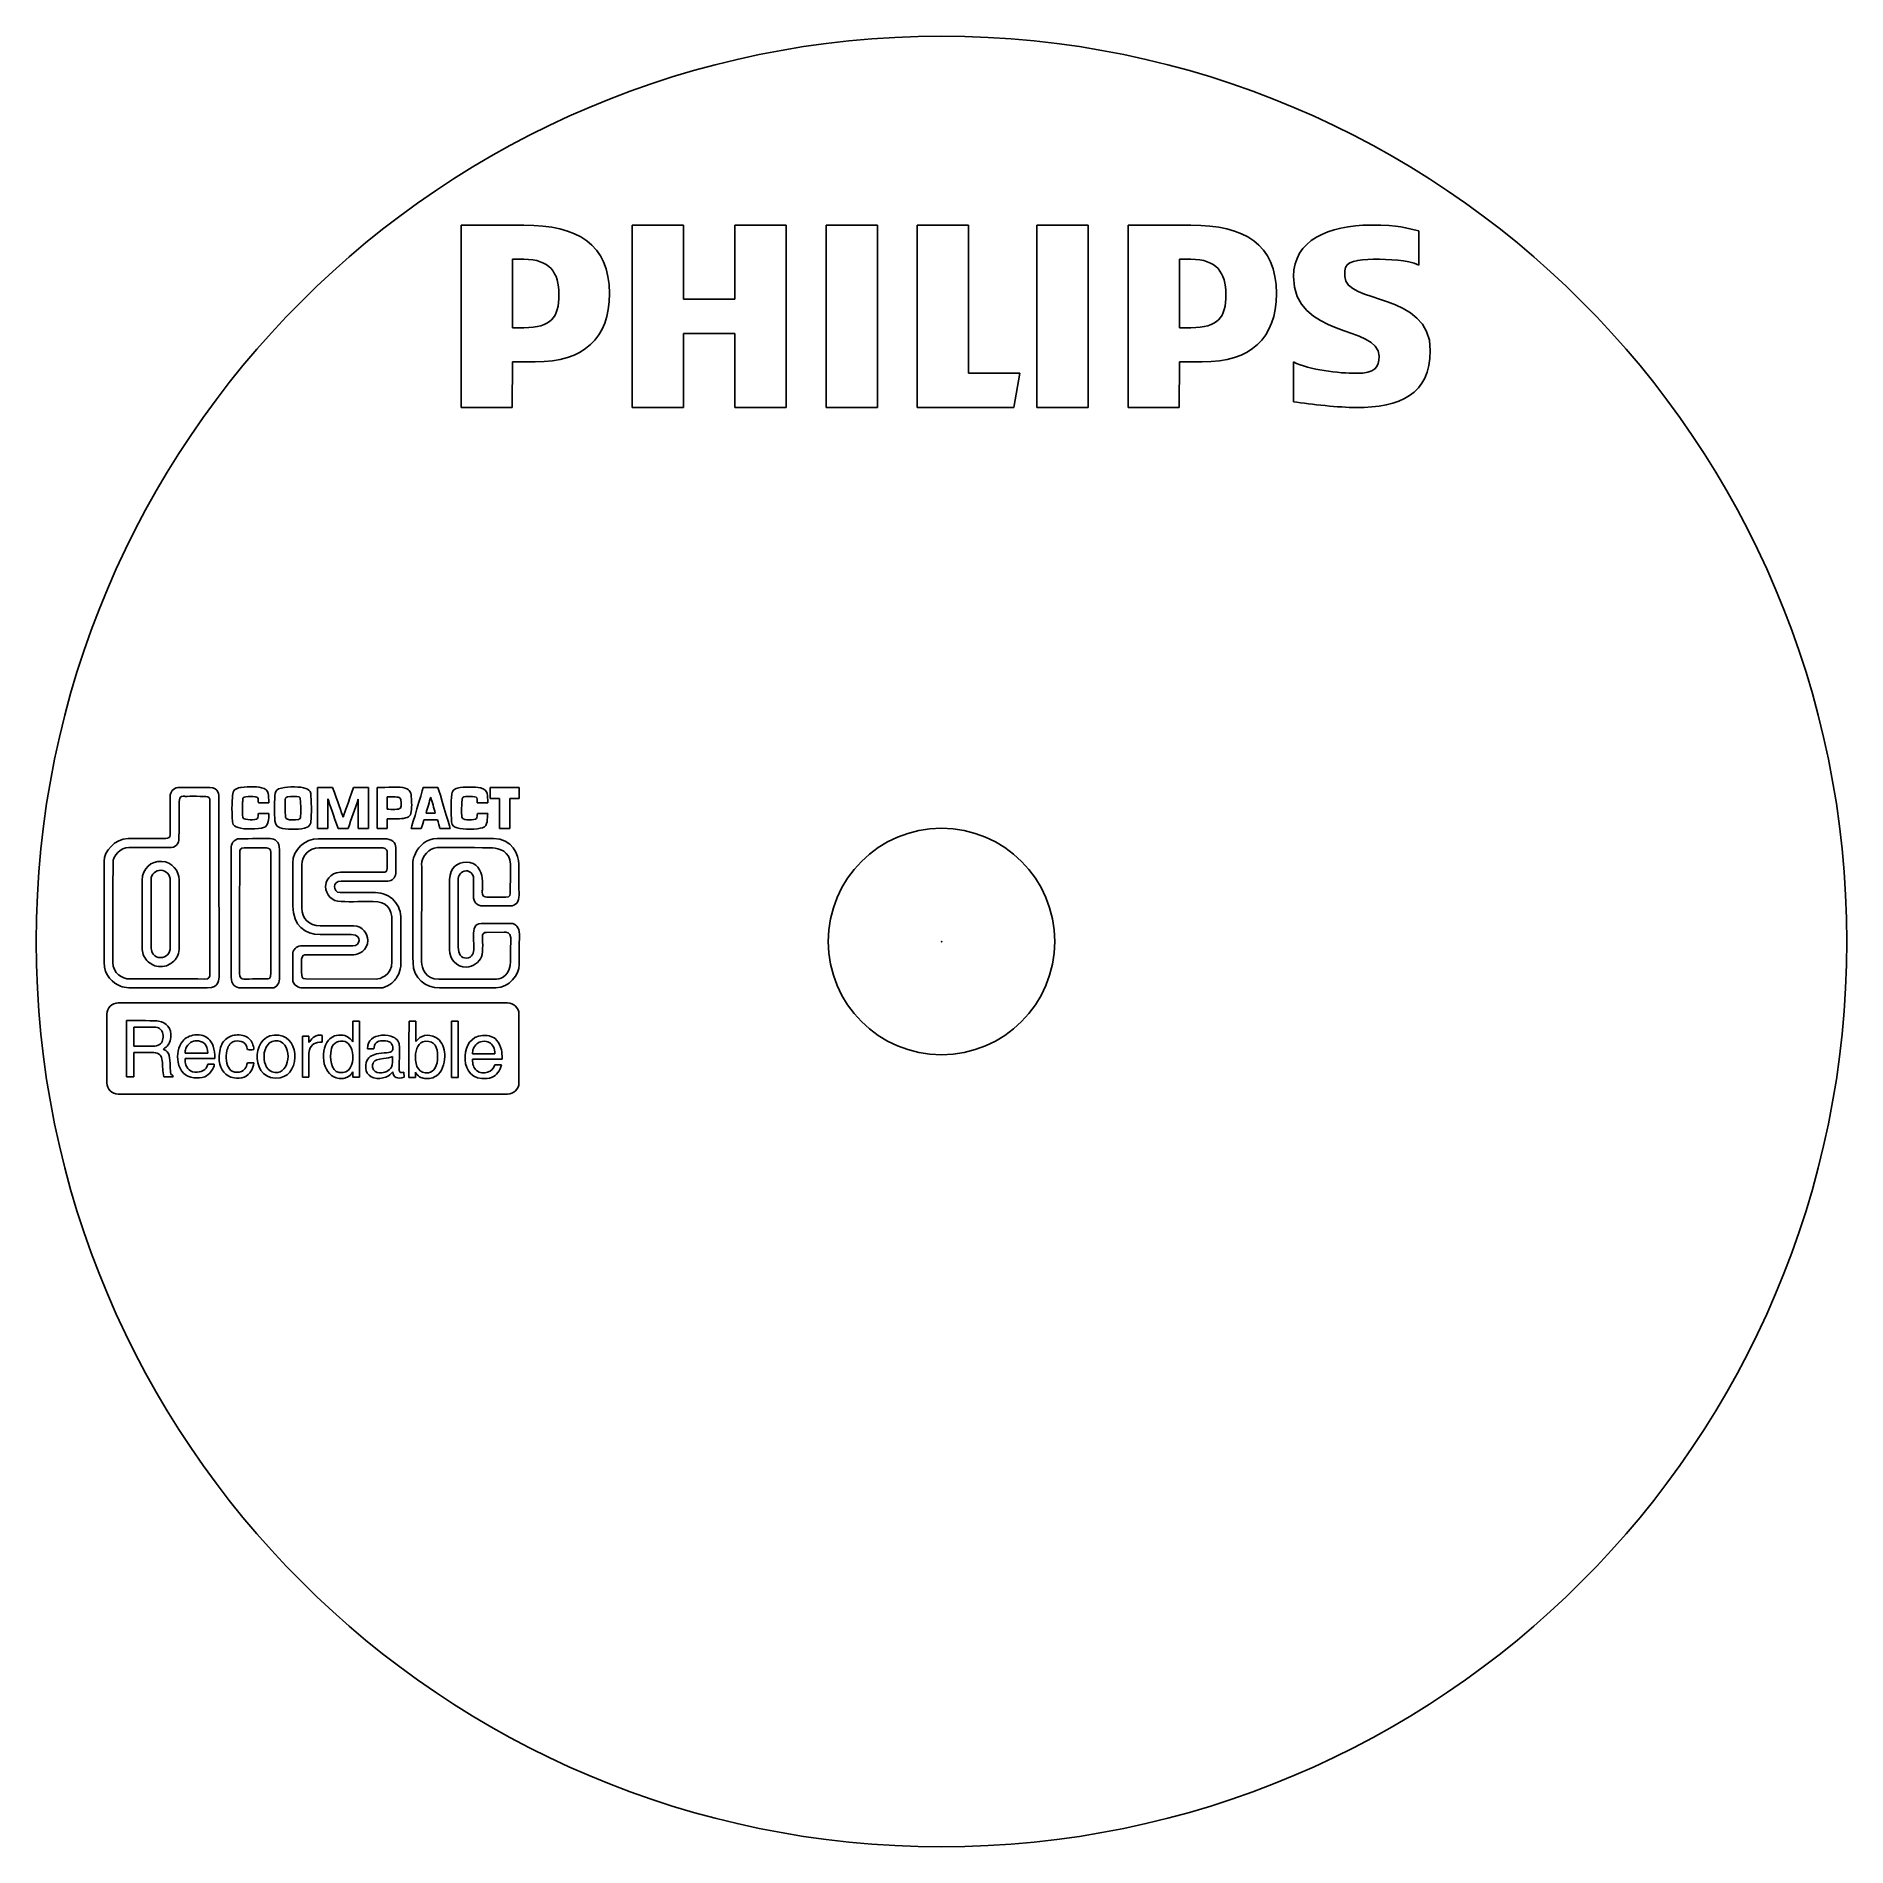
# Model space of a CAD drawing. Header units: inches. Extents: x -2.36 to 2.36, y -2.36 to 2.36.
import ezdxf

# ---------------------------------------------------------------- set-up
doc = ezdxf.new("R2010")
doc.units = ezdxf.units.IN
doc.header["$MEASUREMENT"] = 0
for name, color, linetype in [('PhillipsCD v2_Sketch1', 7, 'Continuous'), ('PhillipsCD v2_Sketch2', 7, 'Continuous'), ('PhillipsCD v2_Sketch3', 7, 'Continuous')]:
    doc.layers.add(name, color=color, linetype=linetype)

msp = doc.modelspace()

# ---------------------------------------------------------------- linework, layer by layer
at = {"layer": 'PhillipsCD v2_Sketch1'}
for radius in [2.3622, 0.2953]:
    msp.add_circle((0, 0), radius, dxfattribs=at)
msp.add_point((0, 0), dxfattribs=at)
at = {"layer": 'PhillipsCD v2_Sketch2'}
for p, q in [((-1.2533, 1.3933, 0.0472), (-1.2533, 1.8693, 0.0472)), ((-0.807, 1.3933, 0.0472), (-0.807, 1.8693, 0.0472)), ((-0.807, 1.8693, 0.0472), (-0.6732, 1.8693, 0.0472)), ((-0.6732, 1.8693, 0.0472), (-0.6732, 1.6759, 0.0472)), ((-0.5393, 1.6759, 0.0472), (-0.5393, 1.8693, 0.0472)), ((-0.5393, 1.8693, 0.0472), (-0.4054, 1.8693, 0.0472)), ((-0.4054, 1.8693, 0.0472), (-0.4054, 1.3933, 0.0472)), ((-0.3013, 1.3933, 0.0472), (-0.3013, 1.8693, 0.0472)), ((-0.3013, 1.8693, 0.0472), (-0.1674, 1.8693, 0.0472)), ((-0.1674, 1.8693, 0.0472), (-0.1674, 1.3933, 0.0472)), ((-0.0633, 1.3933, 0.0472), (-0.0633, 1.8693, 0.0472)), ((-0.0633, 1.8693, 0.0472), (0.0706, 1.8693, 0.0472)), ((0.0706, 1.8693, 0.0472), (0.0706, 1.4826, 0.0472)), ((0.2491, 1.8693, 0.0472), (0.383, 1.8693, 0.0472)), ((0.2491, 1.3933, 0.0472), (0.2491, 1.8693, 0.0472)), ((0.383, 1.8693, 0.0472), (0.383, 1.3933, 0.0472)), ((0.4871, 1.3933, 0.0472), (0.4871, 1.8693, 0.0472)), ((1.2457, 1.8544, 0.0472), (1.2457, 1.7652, 0.0472)), ((-1.1194, 1.7801, 0.0472), (-1.1194, 1.6016, 0.0472)), ((0.621, 1.7801, 0.0472), (0.621, 1.6016, 0.0472)), ((1.0524, 1.7503, 0.0472), (1.0524, 1.7354, 0.0472)), ((-0.6732, 1.6759, 0.0472), (-0.5393, 1.6759, 0.0472)), ((-1.1194, 1.6016, 0.0472), (-1.0897, 1.6016, 0.0472)), ((-0.5393, 1.5867, 0.0472), (-0.6732, 1.5867, 0.0472)), ((-0.6732, 1.5867, 0.0472), (-0.6732, 1.3933, 0.0472)), ((-0.5393, 1.3933, 0.0472), (-0.5393, 1.5867, 0.0472)), ((0.621, 1.6016, 0.0472), (0.6507, 1.6016, 0.0472)), ((-1.1194, 1.5123, 0.0472), (-1.1202, 1.3933, 0.0472)), ((-1.0599, 1.5123, 0.0472), (-1.1194, 1.5123, 0.0472)), ((0.621, 1.5123, 0.0472), (0.6202, 1.3933, 0.0472)), ((0.6805, 1.5123, 0.0472), (0.621, 1.5123, 0.0472)), ((0.9185, 1.4082, 0.0472), (0.9185, 1.5123, 0.0472)), ((0.0706, 1.4826, 0.0472), (0.2045, 1.4826, 0.0472)), ((0.2045, 1.4826, 0.0472), (0.1885, 1.3933, 0.0472)), ((-1.1202, 1.3933, 0.0472), (-1.2533, 1.3933, 0.0472)), ((-0.6732, 1.3933, 0.0472), (-0.807, 1.3933, 0.0472)), ((-0.4054, 1.3933, 0.0472), (-0.5393, 1.3933, 0.0472)), ((-0.1674, 1.3933, 0.0472), (-0.3013, 1.3933, 0.0472)), ((0.1885, 1.3933, 0.0472), (-0.0633, 1.3933, 0.0472)), ((0.383, 1.3933, 0.0472), (0.2491, 1.3933, 0.0472)), ((0.6202, 1.3933, 0.0472), (0.4871, 1.3933, 0.0472))]:
    msp.add_line(p, q, dxfattribs=at)
for radius in [2.3622, 0.2953]:
    msp.add_circle((0, 0, 0.0472), radius, dxfattribs=at)
for points in [[(-1.2533, 1.8693, 0.0472), (-1.2532, 1.8687, 0.0472), (-1.1438, 1.8693, 0.0472), (-1.0897, 1.8693, 0.0472)], [(-1.0897, 1.8693, 0.0472), (-0.9497, 1.8693, 0.0472), (-0.8665, 1.8197, 0.0472), (-0.8665, 1.6908, 0.0472)], [(0.4871, 1.8693, 0.0472), (0.4872, 1.8687, 0.0472), (0.5966, 1.8693, 0.0472), (0.6507, 1.8693, 0.0472)], [(0.6507, 1.8693, 0.0472), (0.7906, 1.8693, 0.0472), (0.8738, 1.8197, 0.0472), (0.8738, 1.6908, 0.0472)], [(0.9185, 1.7354, 0.0472), (0.9185, 1.8292, 0.0472), (1.0102, 1.8693, 0.0472), (1.1202, 1.8693, 0.0472)], [(1.1202, 1.8693, 0.0472), (1.1982, 1.8693, 0.0472), (1.2103, 1.8621, 0.0472), (1.2457, 1.8544, 0.0472)], [(-1.0897, 1.7801, 0.0472), (-1.0966, 1.7801, 0.0472), (-1.1115, 1.7805, 0.0472), (-1.1194, 1.7801, 0.0472)], [(-0.9982, 1.688, 0.0472), (-0.9982, 1.7457, 0.0472), (-1.0225, 1.7801, 0.0472), (-1.0897, 1.7801, 0.0472)], [(0.6507, 1.7801, 0.0472), (0.6437, 1.7801, 0.0472), (0.6289, 1.7805, 0.0472), (0.621, 1.7801, 0.0472)], [(0.7422, 1.688, 0.0472), (0.7422, 1.7457, 0.0472), (0.7179, 1.7801, 0.0472), (0.6507, 1.7801, 0.0472)], [(1.1267, 1.7801, 0.0472), (1.0876, 1.7801, 0.0472), (1.0524, 1.7753, 0.0472), (1.0524, 1.7503, 0.0472)], [(1.2457, 1.7652, 0.0472), (1.214, 1.7786, 0.0472), (1.1697, 1.7801, 0.0472), (1.1267, 1.7801, 0.0472)], [(1.1416, 1.5272, 0.0472), (1.1416, 1.6092, 0.0472), (0.9185, 1.5739, 0.0472), (0.9185, 1.7354, 0.0472)], [(1.0524, 1.7354, 0.0472), (1.0524, 1.6624, 0.0472), (1.2755, 1.6959, 0.0472), (1.2755, 1.5421, 0.0472)], [(-1.0897, 1.6016, 0.0472), (-1.0188, 1.6016, 0.0472), (-0.9982, 1.6283, 0.0472), (-0.9982, 1.688, 0.0472)], [(-0.8665, 1.6908, 0.0472), (-0.8665, 1.5735, 0.0472), (-0.933, 1.5123, 0.0472), (-1.0599, 1.5123, 0.0472)], [(0.6507, 1.6016, 0.0472), (0.7216, 1.6016, 0.0472), (0.7422, 1.6283, 0.0472), (0.7422, 1.688, 0.0472)], [(0.8738, 1.6908, 0.0472), (0.8738, 1.5735, 0.0472), (0.8073, 1.5123, 0.0472), (0.6805, 1.5123, 0.0472)], [(0.9185, 1.5123, 0.0472), (0.9595, 1.4912, 0.0472), (1.0373, 1.4826, 0.0472), (1.0821, 1.4826, 0.0472)], [(1.2755, 1.5421, 0.0472), (1.2755, 1.4267, 0.0472), (1.1959, 1.3933, 0.0472), (1.0821, 1.3933, 0.0472)], [(1.0821, 1.4826, 0.0472), (1.1325, 1.4826, 0.0472), (1.1416, 1.4983, 0.0472), (1.1416, 1.5272, 0.0472)], [(1.0821, 1.3933, 0.0472), (1.0373, 1.3933, 0.0472), (0.9651, 1.4016, 0.0472), (0.9185, 1.4082, 0.0472)]]:
    msp.add_open_spline(points, degree=3, dxfattribs=at)
msp.add_point((0, 0, 0.0472), dxfattribs=at)
at = {"layer": 'PhillipsCD v2_Sketch3'}
for p, q in [((-1.5888, 0.4018, 0.0472), (-1.6286, 0.4018, 0.0472)), ((-1.4952, 0.2951, 0.0472), (-1.4951, 0.4018, 0.0472)), ((-1.1017, 0.4018, 0.0472), (-1.1779, 0.4018, 0.0472)), ((-1.1779, 0.4018, 0.0472), (-1.1779, 0.3729, 0.0472)), ((-1.1017, 0.3731, 0.0472), (-1.1017, 0.4018, 0.0472)), ((-1.7554, 0.3342, 0.0472), (-1.7824, 0.3342, 0.0472)), ((-1.5217, 0.3715, 0.0472), (-1.5217, 0.2951, 0.0472)), ((-1.3208, 0.3346, 0.0472), (-1.3451, 0.3346, 0.0472)), ((-1.2114, 0.3615, 0.0472), (-1.184, 0.3615, 0.0472)), ((-1.1842, 0.334, 0.0472), (-1.2111, 0.334, 0.0472)), ((-1.1779, 0.3729, 0.0472), (-1.1536, 0.3729, 0.0472)), ((-1.1536, 0.3729, 0.0472), (-1.1536, 0.295, 0.0472)), ((-1.1267, 0.3731, 0.0472), (-1.1017, 0.3731, 0.0472)), ((-1.1267, 0.295, 0.0472), (-1.1267, 0.3731, 0.0472)), ((-1.3839, 0.2949, 0.0472), (-1.3574, 0.2949, 0.0472)), ((-1.3504, 0.3172, 0.0472), (-1.3151, 0.3172, 0.0472)), ((-1.3504, 0.3171, 0.0472), (-1.3504, 0.3172, 0.0472)), ((-1.3086, 0.2951, 0.0472), (-1.2821, 0.2951, 0.0472)), ((-1.264, 0.2966, 0.0472), (-1.264, 0.2967, 0.0472)), ((-1.1536, 0.295, 0.0472), (-1.1267, 0.295, 0.0472)), ((-1.8536, 0.2433, 0.0472), (-1.8534, -0.0933, 0.0472)), ((-1.8195, 0.2445, 0.0472), (-1.7612, 0.2445, 0.0472)), ((-1.752, 0.2686, 0.0472), (-1.752, 0.2687, 0.0472)), ((-1.6246, 0.2445, 0.0472), (-1.4579, 0.2445, 0.0472)), ((-1.4466, 0.2327, 0.0472), (-1.4466, 0.191, 0.0472)), ((-2.0126, 0.1588, 0.0472), (-2.0126, -0.015, 0.0472)), ((-1.5666, 0.1577, 0.0472), (-1.4446, 0.1577, 0.0472)), ((-1.477, 0.1277, 0.0472), (-1.5694, 0.1277, 0.0472)), ((-1.4339, 0.053, 0.0472), (-1.434, -0.0532, 0.0472)), ((-1.1968, 0.0928, 0.0472), (-1.1262, 0.093, 0.0472)), ((-1.6217, 0.0179, 0.0472), (-1.5402, 0.0179, 0.0472)), ((-1.5337, 0.041, 0.0472), (-1.6213, 0.041, 0.0472)), ((-1.1869, 0.0239, 0.0472), (-1.1415, 0.0241, 0.0472)), ((-1.693, -0.0337, 0.0472), (-1.693, -0.0982, 0.0472)), ((-1.5356, -0.0117, 0.0472), (-1.6727, -0.0117, 0.0472)), ((-1.6561, -0.0345, 0.0472), (-1.5337, -0.0345, 0.0472)), ((-1.434, -0.0532, 0.0472), (-1.434, -0.0531, 0.0472)), ((-1.8281, -0.1212, 0.0472), (-1.7474, -0.1212, 0.0472)), ((-1.4751, -0.098, 0.0472), (-1.659, -0.0977, 0.0472)), ((-1.1615, -0.0986, 0.0472), (-1.3119, -0.0986, 0.0472)), ((-1.1324, -0.1601, 0.0472), (-2.148, -0.1601, 0.0472)), ((-2.1778, -0.1897, 0.0472), (-2.1778, -0.3685, 0.0472)), ((-2.127, -0.2065, 0.0472), (-2.127, -0.3531, 0.0472)), ((-1.5183, -0.2079, 0.0472), (-1.5358, -0.2079, 0.0472)), ((-1.5183, -0.354, 0.0472), (-1.5183, -0.2079, 0.0472)), ((-1.3716, -0.208, 0.0472), (-1.3894, -0.2081, 0.0472)), ((-1.3716, -0.2609, 0.0472), (-1.3716, -0.208, 0.0472)), ((-1.2785, -0.2076, 0.0472), (-1.2609, -0.2076, 0.0472)), ((-1.2785, -0.3549, 0.0472), (-1.2785, -0.2076, 0.0472)), ((-1.2609, -0.2076, 0.0472), (-1.2609, -0.3549, 0.0472)), ((-1.1026, -0.3685, 0.0472), (-1.1026, -0.1897, 0.0472)), ((-2.0401, -0.2689, 0.0472), (-2.0401, -0.2688, 0.0472)), ((-1.9003, -0.2733, 0.0472), (-1.9002, -0.2733, 0.0472)), ((-1.7411, -0.2442, 0.0472), (-1.7411, -0.2441, 0.0472)), ((-1.651, -0.2472, 0.0472), (-1.6676, -0.2472, 0.0472)), ((-1.6676, -0.2472, 0.0472), (-1.6676, -0.3539, 0.0472)), ((-1.651, -0.2638, 0.0472), (-1.651, -0.2472, 0.0472)), ((-1.616, -0.2625, 0.0472), (-1.616, -0.2449, 0.0472)), ((-1.4976, -0.2797, 0.0472), (-1.4812, -0.2797, 0.0472)), ((-1.3349, -0.245, 0.0472), (-1.3349, -0.245, 0.0472)), ((-2.1073, -0.2899, 0.0472), (-2.0551, -0.2899, 0.0472)), ((-2.1073, -0.3531, 0.0472), (-2.1073, -0.2899, 0.0472)), ((-1.9738, -0.3055, 0.0472), (-1.8959, -0.3055, 0.0472)), ((-1.9141, -0.2913, 0.0472), (-1.9737, -0.2912, 0.0472)), ((-1.8975, -0.3203, 0.0472), (-1.9146, -0.3203, 0.0472)), ((-1.7945, -0.3163, 0.0472), (-1.8111, -0.3163, 0.0472)), ((-1.4349, -0.3275, 0.0472), (-1.4349, -0.3275, 0.0472)), ((-1.1653, -0.2927, 0.0472), (-1.2238, -0.2927, 0.0472)), ((-1.2237, -0.3069, 0.0472), (-1.1462, -0.3069, 0.0472)), ((-1.148, -0.3217, 0.0472), (-1.1655, -0.3217, 0.0472)), ((-2.0294, -0.3531, 0.0472), (-2.0051, -0.3531, 0.0472)), ((-1.6676, -0.3539, 0.0472), (-1.6508, -0.3539, 0.0472)), ((-1.5614, -0.3419, 0.0472), (-1.5614, -0.3419, 0.0472)), ((-1.4025, -0.3544, 0.0472), (-1.4026, -0.3413, 0.0472)), ((-1.3726, -0.3545, 0.0472), (-1.3726, -0.3412, 0.0472)), ((-1.2609, -0.3549, 0.0472), (-1.2785, -0.3549, 0.0472)), ((-1.2131, -0.337, 0.0472), (-1.213, -0.3369, 0.0472)), ((-2.148, -0.398, 0.0472), (-1.1324, -0.398, 0.0472))]:
    msp.add_line(p, q, dxfattribs=at)
for radius in [2.3622, 0.2953]:
    msp.add_circle((0, 0, 0.0472), radius, dxfattribs=at)
for points in [[(-1.9923, 0.4018, 0.0472), (-2.0042, 0.4007, 0.0472), (-2.0132, 0.3903, 0.0472), (-2.0126, 0.3783, 0.0472)], [(-2.0126, 0.3783, 0.0472), (-2.012, 0.3645, 0.0472), (-2.0126, 0.3468, 0.0472), (-2.0126, 0.2782, 0.0472)], [(-1.9096, 0.4018, 0.0472), (-1.9246, 0.4018, 0.0472), (-1.9645, 0.4026, 0.0472), (-1.9923, 0.4018, 0.0472)], [(-1.9895, 0.3654, 0.0472), (-1.9898, 0.382, 0.0472), (-1.9785, 0.3783, 0.0472), (-1.9751, 0.3788, 0.0472)], [(-1.9751, 0.3788, 0.0472), (-1.9755, 0.3787, 0.0472), (-1.9341, 0.379, 0.0472), (-1.9199, 0.3786, 0.0472)], [(-1.9199, 0.3786, 0.0472), (-1.9098, 0.3788, 0.0472), (-1.9093, 0.3712, 0.0472), (-1.9092, 0.3679, 0.0472)], [(-1.8853, 0.3771, 0.0472), (-1.8853, 0.3795, 0.0472), (-1.8853, 0.4018, 0.0472), (-1.9096, 0.4018, 0.0472)], [(-1.8495, 0.3855, 0.0472), (-1.8503, 0.3764, 0.0472), (-1.8531, 0.3445, 0.0472), (-1.8498, 0.3125, 0.0472)], [(-1.827, 0.402, 0.0472), (-1.8365, 0.4008, 0.0472), (-1.8485, 0.3973, 0.0472), (-1.8495, 0.3855, 0.0472)], [(-1.7991, 0.4035, 0.0472), (-1.806, 0.4034, 0.0472), (-1.8173, 0.4033, 0.0472), (-1.827, 0.402, 0.0472)], [(-1.822, 0.3752, 0.0472), (-1.8189, 0.3803, 0.0472), (-1.7869, 0.379, 0.0472), (-1.7843, 0.3752, 0.0472)], [(-1.774, 0.4011, 0.0472), (-1.783, 0.4031, 0.0472), (-1.7928, 0.4038, 0.0472), (-1.7991, 0.4035, 0.0472)], [(-1.7567, 0.3863, 0.0472), (-1.7575, 0.3931, 0.0472), (-1.7641, 0.3989, 0.0472), (-1.774, 0.4011, 0.0472)], [(-1.7554, 0.3618, 0.0472), (-1.7554, 0.3718, 0.0472), (-1.756, 0.3809, 0.0472), (-1.7567, 0.3863, 0.0472)], [(-1.7385, 0.3859, 0.0472), (-1.7413, 0.376, 0.0472), (-1.7404, 0.3293, 0.0472), (-1.7393, 0.3146, 0.0472)], [(-1.7221, 0.4003, 0.0472), (-1.7346, 0.3973, 0.0472), (-1.7362, 0.3944, 0.0472), (-1.7385, 0.3859, 0.0472)], [(-1.659, 0.3995, 0.0472), (-1.6712, 0.4044, 0.0472), (-1.7041, 0.4047, 0.0472), (-1.7221, 0.4003, 0.0472)], [(-1.7063, 0.3774, 0.0472), (-1.6981, 0.3794, 0.0472), (-1.6824, 0.3791, 0.0472), (-1.6772, 0.3774, 0.0472)], [(-1.646, 0.3859, 0.0472), (-1.6474, 0.3945, 0.0472), (-1.6521, 0.3968, 0.0472), (-1.659, 0.3995, 0.0472)], [(-1.6454, 0.3139, 0.0472), (-1.6435, 0.3281, 0.0472), (-1.6439, 0.3722, 0.0472), (-1.646, 0.3859, 0.0472)], [(-1.6286, 0.4018, 0.0472), (-1.6287, 0.3918, 0.0472), (-1.6285, 0.3273, 0.0472), (-1.6286, 0.2949, 0.0472)], [(-1.5615, 0.3242, 0.0472), (-1.5653, 0.3358, 0.0472), (-1.5759, 0.3654, 0.0472), (-1.5888, 0.4018, 0.0472)], [(-1.5347, 0.4018, 0.0472), (-1.5486, 0.36, 0.0472), (-1.5552, 0.3413, 0.0472), (-1.5615, 0.3242, 0.0472)], [(-1.4951, 0.4018, 0.0472), (-1.508, 0.4018, 0.0472), (-1.5216, 0.402, 0.0472), (-1.5347, 0.4018, 0.0472)], [(-1.4727, 0.4018, 0.0472), (-1.4726, 0.3683, 0.0472), (-1.4729, 0.3043, 0.0472), (-1.4729, 0.2951, 0.0472)], [(-1.3996, 0.4004, 0.0472), (-1.4118, 0.4047, 0.0472), (-1.4482, 0.4018, 0.0472), (-1.4727, 0.4018, 0.0472)], [(-1.3875, 0.3916, 0.0472), (-1.3901, 0.395, 0.0472), (-1.3922, 0.3978, 0.0472), (-1.3996, 0.4004, 0.0472)], [(-1.3831, 0.3721, 0.0472), (-1.3836, 0.3793, 0.0472), (-1.3833, 0.3859, 0.0472), (-1.3875, 0.3916, 0.0472)], [(-1.3521, 0.4018, 0.0472), (-1.3573, 0.3852, 0.0472), (-1.3807, 0.3053, 0.0472), (-1.3839, 0.2949, 0.0472)], [(-1.314, 0.4018, 0.0472), (-1.3225, 0.4016, 0.0472), (-1.3429, 0.402, 0.0472), (-1.3521, 0.4018, 0.0472)], [(-1.2821, 0.2951, 0.0472), (-1.2845, 0.3042, 0.0472), (-1.3096, 0.39, 0.0472), (-1.314, 0.4018, 0.0472)], [(-1.278, 0.3851, 0.0472), (-1.2804, 0.3609, 0.0472), (-1.2804, 0.3364, 0.0472), (-1.2782, 0.3121, 0.0472)], [(-1.2556, 0.4016, 0.0472), (-1.2651, 0.4004, 0.0472), (-1.277, 0.3969, 0.0472), (-1.278, 0.3851, 0.0472)], [(-1.2276, 0.4031, 0.0472), (-1.2345, 0.4028, 0.0472), (-1.2458, 0.4028, 0.0472), (-1.2556, 0.4016, 0.0472)], [(-1.2486, 0.3757, 0.0472), (-1.2463, 0.38, 0.0472), (-1.2142, 0.3792, 0.0472), (-1.2128, 0.3747, 0.0472)], [(-1.2026, 0.4006, 0.0472), (-1.2115, 0.4026, 0.0472), (-1.2213, 0.4033, 0.0472), (-1.2276, 0.4031, 0.0472)], [(-1.1852, 0.3858, 0.0472), (-1.186, 0.3926, 0.0472), (-1.1926, 0.3984, 0.0472), (-1.2026, 0.4006, 0.0472)], [(-1.184, 0.3615, 0.0472), (-1.184, 0.3715, 0.0472), (-1.1845, 0.3804, 0.0472), (-1.1852, 0.3858, 0.0472)], [(-1.9897, 0.2719, 0.0472), (-1.9892, 0.3211, 0.0472), (-1.9891, 0.3447, 0.0472), (-1.9895, 0.3654, 0.0472)], [(-1.9092, 0.3679, 0.0472), (-1.9089, 0.3617, 0.0472), (-1.909, -0.0764, 0.0472), (-1.909, -0.0841, 0.0472)], [(-1.8851, -0.0892, 0.0472), (-1.8851, -0.0839, 0.0472), (-1.8853, 0.0139, 0.0472), (-1.8853, 0.3771, 0.0472)], [(-1.8218, 0.3219, 0.0472), (-1.825, 0.327, 0.0472), (-1.8243, 0.3547, 0.0472), (-1.8236, 0.3634, 0.0472)], [(-1.8236, 0.3634, 0.0472), (-1.8234, 0.3667, 0.0472), (-1.8235, 0.3728, 0.0472), (-1.822, 0.3752, 0.0472)], [(-1.7824, 0.3342, 0.0472), (-1.7826, 0.3308, 0.0472), (-1.7832, 0.3232, 0.0472), (-1.7851, 0.3211, 0.0472)], [(-1.7843, 0.3752, 0.0472), (-1.7823, 0.3722, 0.0472), (-1.7831, 0.3677, 0.0472), (-1.7824, 0.3618, 0.0472)], [(-1.7824, 0.3618, 0.0472), (-1.776, 0.3616, 0.0472), (-1.7644, 0.3618, 0.0472), (-1.7554, 0.3618, 0.0472)], [(-1.7566, 0.3129, 0.0472), (-1.7551, 0.319, 0.0472), (-1.7554, 0.3264, 0.0472), (-1.7554, 0.3342, 0.0472)], [(-1.7114, 0.3243, 0.0472), (-1.7128, 0.3398, 0.0472), (-1.713, 0.3554, 0.0472), (-1.7122, 0.3709, 0.0472)], [(-1.7122, 0.3709, 0.0472), (-1.7114, 0.376, 0.0472), (-1.7098, 0.3765, 0.0472), (-1.7063, 0.3774, 0.0472)], [(-1.6772, 0.3774, 0.0472), (-1.6764, 0.3771, 0.0472), (-1.6736, 0.3766, 0.0472), (-1.6731, 0.3718, 0.0472)], [(-1.6731, 0.3718, 0.0472), (-1.6717, 0.3584, 0.0472), (-1.6714, 0.3319, 0.0472), (-1.673, 0.3238, 0.0472)], [(-1.601, 0.2951, 0.0472), (-1.601, 0.32, 0.0472), (-1.6012, 0.365, 0.0472), (-1.601, 0.3719, 0.0472)], [(-1.601, 0.3719, 0.0472), (-1.5965, 0.3579, 0.0472), (-1.5857, 0.3273, 0.0472), (-1.5742, 0.2949, 0.0472)], [(-1.5483, 0.2951, 0.0472), (-1.5397, 0.3207, 0.0472), (-1.5309, 0.3461, 0.0472), (-1.5217, 0.3715, 0.0472)], [(-1.4463, 0.3451, 0.0472), (-1.446, 0.3544, 0.0472), (-1.4465, 0.3679, 0.0472), (-1.4463, 0.3771, 0.0472)], [(-1.4463, 0.3771, 0.0472), (-1.4304, 0.3771, 0.0472), (-1.4181, 0.3783, 0.0472), (-1.4124, 0.3741, 0.0472)], [(-1.4119, 0.3483, 0.0472), (-1.4153, 0.3432, 0.0472), (-1.4356, 0.345, 0.0472), (-1.4463, 0.3451, 0.0472)], [(-1.4204, 0.32, 0.0472), (-1.4047, 0.3204, 0.0472), (-1.3902, 0.3222, 0.0472), (-1.3857, 0.3309, 0.0472)], [(-1.4124, 0.3741, 0.0472), (-1.4094, 0.3718, 0.0472), (-1.4083, 0.3534, 0.0472), (-1.4119, 0.3483, 0.0472)], [(-1.3857, 0.3309, 0.0472), (-1.3817, 0.339, 0.0472), (-1.3822, 0.3613, 0.0472), (-1.3831, 0.3721, 0.0472)], [(-1.3451, 0.3346, 0.0472), (-1.3412, 0.3481, 0.0472), (-1.3362, 0.3646, 0.0472), (-1.3328, 0.3765, 0.0472)], [(-1.3328, 0.3765, 0.0472), (-1.3288, 0.3642, 0.0472), (-1.3247, 0.3487, 0.0472), (-1.3208, 0.3346, 0.0472)], [(-1.2502, 0.3214, 0.0472), (-1.2534, 0.3266, 0.0472), (-1.252, 0.3554, 0.0472), (-1.2515, 0.3642, 0.0472)], [(-1.2515, 0.3642, 0.0472), (-1.2511, 0.3721, 0.0472), (-1.25, 0.3732, 0.0472), (-1.2486, 0.3757, 0.0472)], [(-1.2111, 0.334, 0.0472), (-1.2113, 0.3306, 0.0472), (-1.2117, 0.3228, 0.0472), (-1.2136, 0.3206, 0.0472)], [(-1.2128, 0.3747, 0.0472), (-1.2114, 0.3702, 0.0472), (-1.2114, 0.3676, 0.0472), (-1.2114, 0.3615, 0.0472)], [(-1.1859, 0.3124, 0.0472), (-1.1847, 0.3203, 0.0472), (-1.185, 0.3262, 0.0472), (-1.1842, 0.334, 0.0472)], [(-1.8498, 0.3125, 0.0472), (-1.8485, 0.3011, 0.0472), (-1.8427, 0.2995, 0.0472), (-1.8355, 0.2971, 0.0472)], [(-1.8355, 0.2971, 0.0472), (-1.8191, 0.2915, 0.0472), (-1.782, 0.2932, 0.0472), (-1.7688, 0.2973, 0.0472)], [(-1.7851, 0.3211, 0.0472), (-1.7892, 0.3162, 0.0472), (-1.8187, 0.3168, 0.0472), (-1.8218, 0.3219, 0.0472)], [(-1.7688, 0.2973, 0.0472), (-1.7617, 0.2997, 0.0472), (-1.7589, 0.3031, 0.0472), (-1.7566, 0.3129, 0.0472)], [(-1.7393, 0.3146, 0.0472), (-1.7383, 0.3013, 0.0472), (-1.7296, 0.298, 0.0472), (-1.7254, 0.2967, 0.0472)], [(-1.7254, 0.2967, 0.0472), (-1.712, 0.2925, 0.0472), (-1.6803, 0.2916, 0.0472), (-1.6622, 0.2957, 0.0472)], [(-1.7067, 0.3188, 0.0472), (-1.7096, 0.3199, 0.0472), (-1.7109, 0.3216, 0.0472), (-1.7114, 0.3243, 0.0472)], [(-1.6787, 0.3183, 0.0472), (-1.6869, 0.3174, 0.0472), (-1.7013, 0.3167, 0.0472), (-1.7067, 0.3188, 0.0472)], [(-1.673, 0.3238, 0.0472), (-1.6739, 0.3197, 0.0472), (-1.6758, 0.3187, 0.0472), (-1.6787, 0.3183, 0.0472)], [(-1.6622, 0.2957, 0.0472), (-1.6461, 0.2994, 0.0472), (-1.6461, 0.3083, 0.0472), (-1.6454, 0.3139, 0.0472)], [(-1.6286, 0.2949, 0.0472), (-1.6198, 0.2949, 0.0472), (-1.6097, 0.2951, 0.0472), (-1.601, 0.2951, 0.0472)], [(-1.5742, 0.2949, 0.0472), (-1.5654, 0.2949, 0.0472), (-1.5572, 0.2951, 0.0472), (-1.5483, 0.2951, 0.0472)], [(-1.5217, 0.2951, 0.0472), (-1.5129, 0.2949, 0.0472), (-1.504, 0.2949, 0.0472), (-1.4952, 0.2951, 0.0472)], [(-1.4729, 0.2951, 0.0472), (-1.4642, 0.2951, 0.0472), (-1.455, 0.2949, 0.0472), (-1.4463, 0.2949, 0.0472)], [(-1.4463, 0.2949, 0.0472), (-1.4463, 0.3026, 0.0472), (-1.4466, 0.3135, 0.0472), (-1.4463, 0.32, 0.0472)], [(-1.4463, 0.32, 0.0472), (-1.4425, 0.3197, 0.0472), (-1.4299, 0.3198, 0.0472), (-1.4204, 0.32, 0.0472)], [(-1.3574, 0.2949, 0.0472), (-1.3548, 0.3039, 0.0472), (-1.352, 0.3119, 0.0472), (-1.3504, 0.3171, 0.0472)], [(-1.3151, 0.3172, 0.0472), (-1.3137, 0.3121, 0.0472), (-1.3097, 0.2981, 0.0472), (-1.3086, 0.2951, 0.0472)], [(-1.2782, 0.3121, 0.0472), (-1.2771, 0.3006, 0.0472), (-1.2711, 0.2991, 0.0472), (-1.264, 0.2966, 0.0472)], [(-1.264, 0.2967, 0.0472), (-1.2476, 0.291, 0.0472), (-1.2105, 0.2927, 0.0472), (-1.1974, 0.2969, 0.0472)], [(-1.2136, 0.3206, 0.0472), (-1.2177, 0.3157, 0.0472), (-1.2472, 0.3164, 0.0472), (-1.2502, 0.3214, 0.0472)], [(-1.1974, 0.2969, 0.0472), (-1.1901, 0.2993, 0.0472), (-1.1868, 0.3057, 0.0472), (-1.1859, 0.3124, 0.0472)], [(-2.1225, 0.2685, 0.0472), (-2.157, 0.2683, 0.0472), (-2.1852, 0.2341, 0.0472), (-2.1852, 0.2099, 0.0472)], [(-2.1618, 0.2054, 0.0472), (-2.1623, 0.2241, 0.0472), (-2.1419, 0.245, 0.0472), (-2.1206, 0.245, 0.0472)], [(-2.0241, 0.2686, 0.0472), (-2.0315, 0.2686, 0.0472), (-2.0866, 0.2688, 0.0472), (-2.1225, 0.2685, 0.0472)], [(-2.1206, 0.245, 0.0472), (-2.0888, 0.2449, 0.0472), (-2.036, 0.2449, 0.0472), (-2.015, 0.245, 0.0472)], [(-2.0126, 0.2782, 0.0472), (-2.0125, 0.2722, 0.0472), (-2.0168, 0.2686, 0.0472), (-2.0241, 0.2686, 0.0472)], [(-2.015, 0.245, 0.0472), (-1.9992, 0.245, 0.0472), (-1.9894, 0.2527, 0.0472), (-1.9897, 0.2719, 0.0472)], [(-1.8305, 0.2682, 0.0472), (-1.8485, 0.2681, 0.0472), (-1.8536, 0.2531, 0.0472), (-1.8536, 0.2433, 0.0472)], [(-1.8312, 0.2307, 0.0472), (-1.8314, 0.2394, 0.0472), (-1.8292, 0.2445, 0.0472), (-1.8195, 0.2445, 0.0472)], [(-1.752, 0.2687, 0.0472), (-1.7658, 0.2687, 0.0472), (-1.8044, 0.2683, 0.0472), (-1.8305, 0.2682, 0.0472)], [(-1.7612, 0.2445, 0.0472), (-1.7563, 0.2445, 0.0472), (-1.7501, 0.2415, 0.0472), (-1.7501, 0.2326, 0.0472)], [(-1.7275, 0.2397, 0.0472), (-1.7275, 0.261, 0.0472), (-1.739, 0.2686, 0.0472), (-1.752, 0.2686, 0.0472)], [(-1.7271, -0.0936, 0.0472), (-1.7273, -0.0855, 0.0472), (-1.7275, 0.1026, 0.0472), (-1.7275, 0.2397, 0.0472)], [(-1.6262, 0.2681, 0.0472), (-1.6606, 0.2686, 0.0472), (-1.6928, 0.2393, 0.0472), (-1.6928, 0.205, 0.0472)], [(-1.669, 0.1999, 0.0472), (-1.669, 0.2249, 0.0472), (-1.6495, 0.2445, 0.0472), (-1.6246, 0.2445, 0.0472)], [(-1.4557, 0.2681, 0.0472), (-1.4692, 0.2679, 0.0472), (-1.5723, 0.2677, 0.0472), (-1.6262, 0.2681, 0.0472)], [(-1.4579, 0.2445, 0.0472), (-1.4464, 0.2445, 0.0472), (-1.4466, 0.2353, 0.0472), (-1.4466, 0.2327, 0.0472)], [(-1.4242, 0.2453, 0.0472), (-1.4243, 0.2582, 0.0472), (-1.4326, 0.2686, 0.0472), (-1.4557, 0.2681, 0.0472)], [(-1.4241, 0.1772, 0.0472), (-1.4234, 0.1879, 0.0472), (-1.4242, 0.2319, 0.0472), (-1.4242, 0.2453, 0.0472)], [(-1.3164, 0.2685, 0.0472), (-1.3439, 0.2683, 0.0472), (-1.363, 0.2496, 0.0472), (-1.3728, 0.2299, 0.0472)], [(-1.3565, 0.2011, 0.0472), (-1.3569, 0.2226, 0.0472), (-1.3365, 0.2444, 0.0472), (-1.3157, 0.2449, 0.0472)], [(-1.1692, 0.2685, 0.0472), (-1.1859, 0.2685, 0.0472), (-1.284, 0.2688, 0.0472), (-1.3164, 0.2685, 0.0472)], [(-1.3157, 0.2449, 0.0472), (-1.295, 0.2452, 0.0472), (-1.187, 0.2449, 0.0472), (-1.1712, 0.2444, 0.0472)], [(-1.1712, 0.2444, 0.0472), (-1.1553, 0.244, 0.0472), (-1.1253, 0.2348, 0.0472), (-1.125, 0.202, 0.0472)], [(-1.1026, 0.2015, 0.0472), (-1.1026, 0.2255, 0.0472), (-1.1203, 0.2685, 0.0472), (-1.1692, 0.2685, 0.0472)], [(-2.1852, 0.2099, 0.0472), (-2.1849, 0.0844, 0.0472), (-2.1853, -0.0177, 0.0472), (-2.1853, -0.0539, 0.0472)], [(-2.1623, -0.0547, 0.0472), (-2.1627, 0.0792, 0.0472), (-2.1615, 0.1916, 0.0472), (-2.1618, 0.2054, 0.0472)], [(-2.0354, 0.2091, 0.0472), (-2.0614, 0.2091, 0.0472), (-2.0856, 0.1935, 0.0472), (-2.0856, 0.1588, 0.0472)], [(-1.9896, 0.161, 0.0472), (-1.9896, 0.1827, 0.0472), (-2.0069, 0.2091, 0.0472), (-2.0354, 0.2091, 0.0472)], [(-1.8317, -0.0839, 0.0472), (-1.8317, -0.0548, 0.0472), (-1.8312, 0.2169, 0.0472), (-1.8312, 0.2307, 0.0472)], [(-1.7501, 0.2326, 0.0472), (-1.7501, -0.0175, 0.0472), (-1.7498, -0.0645, 0.0472), (-1.7498, -0.0819, 0.0472)], [(-1.6928, 0.205, 0.0472), (-1.6929, 0.1793, 0.0472), (-1.6926, 0.1063, 0.0472), (-1.6926, 0.0921, 0.0472)], [(-1.6692, 0.088, 0.0472), (-1.6692, 0.1168, 0.0472), (-1.669, 0.1772, 0.0472), (-1.669, 0.1999, 0.0472)], [(-1.4466, 0.191, 0.0472), (-1.4466, 0.1829, 0.0472), (-1.4482, 0.1805, 0.0472), (-1.4583, 0.1808, 0.0472)], [(-1.3728, 0.2299, 0.0472), (-1.3814, 0.2125, 0.0472), (-1.3792, 0.2023, 0.0472), (-1.3792, 0.1942, 0.0472)], [(-1.3792, 0.1942, 0.0472), (-1.3792, 0.142, 0.0472), (-1.3791, -0.0461, 0.0472), (-1.379, -0.0556, 0.0472)], [(-1.3567, -0.0529, 0.0472), (-1.3567, 0.0076, 0.0472), (-1.356, 0.1797, 0.0472), (-1.3565, 0.2011, 0.0472)], [(-1.2405, 0.2072, 0.0472), (-1.2622, 0.2067, 0.0472), (-1.2819, 0.1936, 0.0472), (-1.2838, 0.1622, 0.0472)], [(-1.1983, 0.165, 0.0472), (-1.2, 0.185, 0.0472), (-1.2128, 0.2079, 0.0472), (-1.2405, 0.2072, 0.0472)], [(-1.125, 0.202, 0.0472), (-1.1247, 0.1657, 0.0472), (-1.1253, 0.141, 0.0472), (-1.1253, 0.1318, 0.0472)], [(-1.1023, 0.1216, 0.0472), (-1.1027, 0.1407, 0.0472), (-1.1026, 0.1542, 0.0472), (-1.1026, 0.2015, 0.0472)], [(-2.0856, 0.1588, 0.0472), (-2.0856, 0.0154, 0.0472), (-2.0853, 0.0046, 0.0472), (-2.0853, -0.021, 0.0472)], [(-2.0626, 0.1614, 0.0472), (-2.0626, 0.1762, 0.0472), (-2.0504, 0.1859, 0.0472), (-2.0367, 0.1859, 0.0472)], [(-2.0622, -0.018, 0.0472), (-2.0622, -0.0148, 0.0472), (-2.0626, 0.079, 0.0472), (-2.0626, 0.1614, 0.0472)], [(-2.0367, 0.1859, 0.0472), (-2.0229, 0.1859, 0.0472), (-2.0125, 0.1738, 0.0472), (-2.0126, 0.1588, 0.0472)], [(-1.9892, -0.016, 0.0472), (-1.9892, -0.0065, 0.0472), (-1.9896, 0.1195, 0.0472), (-1.9896, 0.161, 0.0472)], [(-1.5684, 0.1807, 0.0472), (-1.5969, 0.1807, 0.0472), (-1.6076, 0.1541, 0.0472), (-1.6071, 0.1435, 0.0472)], [(-1.6071, 0.1435, 0.0472), (-1.6063, 0.1223, 0.0472), (-1.5913, 0.1044, 0.0472), (-1.5666, 0.1041, 0.0472)], [(-1.5836, 0.1439, 0.0472), (-1.5836, 0.1496, 0.0472), (-1.5794, 0.1577, 0.0472), (-1.5666, 0.1577, 0.0472)], [(-1.5694, 0.1277, 0.0472), (-1.5799, 0.1277, 0.0472), (-1.5836, 0.1358, 0.0472), (-1.5836, 0.1439, 0.0472)], [(-1.4583, 0.1808, 0.0472), (-1.4725, 0.1812, 0.0472), (-1.5557, 0.1807, 0.0472), (-1.5684, 0.1807, 0.0472)], [(-1.4446, 0.1577, 0.0472), (-1.4338, 0.1582, 0.0472), (-1.4251, 0.1665, 0.0472), (-1.4241, 0.1772, 0.0472)], [(-1.2838, 0.1622, 0.0472), (-1.2846, 0.1503, 0.0472), (-1.2837, 0.0316, 0.0472), (-1.2841, -0.0217, 0.0472)], [(-1.2612, 0.161, 0.0472), (-1.2616, 0.1705, 0.0472), (-1.2548, 0.1846, 0.0472), (-1.2406, 0.1844, 0.0472)], [(-1.2608, -0.015, 0.0472), (-1.2608, -0.0042, 0.0472), (-1.2608, 0.1485, 0.0472), (-1.2612, 0.161, 0.0472)], [(-1.2406, 0.1844, 0.0472), (-1.2299, 0.1845, 0.0472), (-1.2212, 0.1759, 0.0472), (-1.2211, 0.1651, 0.0472)], [(-1.2211, 0.1646, 0.0472), (-1.2214, 0.1468, 0.0472), (-1.2214, 0.1397, 0.0472), (-1.2215, 0.1188, 0.0472)], [(-1.2211, 0.1651, 0.0472), (-1.2211, 0.165, 0.0472), (-1.2211, 0.1648, 0.0472), (-1.2211, 0.1646, 0.0472)], [(-1.1984, 0.1294, 0.0472), (-1.1983, 0.136, 0.0472), (-1.1963, 0.1434, 0.0472), (-1.1983, 0.165, 0.0472)], [(-1.5666, 0.1041, 0.0472), (-1.5418, 0.1036, 0.0472), (-1.5025, 0.1042, 0.0472), (-1.4826, 0.1042, 0.0472)], [(-1.4826, 0.1042, 0.0472), (-1.4486, 0.1042, 0.0472), (-1.4339, 0.0875, 0.0472), (-1.4339, 0.053, 0.0472)], [(-1.4279, 0.1062, 0.0472), (-1.4405, 0.12, 0.0472), (-1.4583, 0.1278, 0.0472), (-1.477, 0.1277, 0.0472)], [(-1.4108, 0.0588, 0.0472), (-1.4101, 0.0762, 0.0472), (-1.4162, 0.0932, 0.0472), (-1.4279, 0.1062, 0.0472)], [(-1.2215, 0.1188, 0.0472), (-1.2216, 0.103, 0.0472), (-1.2114, 0.0928, 0.0472), (-1.1968, 0.0928, 0.0472)], [(-1.1861, 0.116, 0.0472), (-1.1921, 0.116, 0.0472), (-1.1988, 0.118, 0.0472), (-1.1984, 0.1294, 0.0472)], [(-1.1371, 0.1156, 0.0472), (-1.1477, 0.1159, 0.0472), (-1.1791, 0.1159, 0.0472), (-1.1861, 0.116, 0.0472)], [(-1.1253, 0.1318, 0.0472), (-1.1253, 0.1225, 0.0472), (-1.1253, 0.1152, 0.0472), (-1.1371, 0.1156, 0.0472)], [(-1.1262, 0.093, 0.0472), (-1.1099, 0.093, 0.0472), (-1.1019, 0.1028, 0.0472), (-1.1023, 0.1216, 0.0472)], [(-1.6926, 0.0921, 0.0472), (-1.6926, 0.0418, 0.0472), (-1.6597, 0.0179, 0.0472), (-1.6217, 0.0179, 0.0472)], [(-1.6213, 0.041, 0.0472), (-1.6508, 0.041, 0.0472), (-1.6692, 0.0592, 0.0472), (-1.6692, 0.088, 0.0472)], [(-1.4105, -0.0568, 0.0472), (-1.4105, -0.0104, 0.0472), (-1.4102, 0.0773, 0.0472), (-1.4108, 0.0588, 0.0472)], [(-1.5402, 0.0179, 0.0472), (-1.522, 0.0179, 0.0472), (-1.5199, 0.0089, 0.0472), (-1.5199, 0.0025, 0.0472)], [(-1.5199, 0.0025, 0.0472), (-1.5199, -0.004, 0.0472), (-1.5259, -0.0117, 0.0472), (-1.5356, -0.0117, 0.0472)], [(-1.4972, 0.0037, 0.0472), (-1.4974, 0.0174, 0.0472), (-1.5094, 0.041, 0.0472), (-1.5337, 0.041, 0.0472)], [(-1.5337, -0.0345, 0.0472), (-1.5212, -0.0345, 0.0472), (-1.4969, -0.0239, 0.0472), (-1.4972, 0.0037, 0.0472)], [(-1.2013, 0.0472, 0.0472), (-1.2181, 0.047, 0.0472), (-1.2211, 0.0315, 0.0472), (-1.2211, 0.0162, 0.0472)], [(-1.2211, 0.0162, 0.0472), (-1.2211, -0.0065, 0.0472), (-1.2199, -0.0098, 0.0472), (-1.2199, -0.0179, 0.0472)], [(-1.1233, 0.047, 0.0472), (-1.1443, 0.0464, 0.0472), (-1.1786, 0.0475, 0.0472), (-1.2013, 0.0472, 0.0472)], [(-1.2007, -0.0397, 0.0472), (-1.1951, -0.0261, 0.0472), (-1.1979, 0.0098, 0.0472), (-1.1979, 0.0114, 0.0472)], [(-1.1979, 0.0114, 0.0472), (-1.1979, 0.02, 0.0472), (-1.1946, 0.0239, 0.0472), (-1.1869, 0.0239, 0.0472)], [(-1.1415, 0.0241, 0.0472), (-1.1368, 0.0241, 0.0472), (-1.1241, 0.0258, 0.0472), (-1.1241, 0.0093, 0.0472)], [(-1.1241, 0.0093, 0.0472), (-1.1241, -0.0094, 0.0472), (-1.1246, -0.0314, 0.0472), (-1.1245, -0.0519, 0.0472)], [(-1.1014, 0.0195, 0.0472), (-1.1014, 0.0365, 0.0472), (-1.1113, 0.0474, 0.0472), (-1.1233, 0.047, 0.0472)], [(-1.1019, -0.0604, 0.0472), (-1.102, -0.0304, 0.0472), (-1.1014, 0.0085, 0.0472), (-1.1014, 0.0195, 0.0472)], [(-2.0853, -0.021, 0.0472), (-2.0853, -0.031, 0.0472), (-2.0788, -0.0454, 0.0472), (-2.0702, -0.0527, 0.0472)], [(-2.0383, -0.0421, 0.0472), (-2.0534, -0.0421, 0.0472), (-2.0622, -0.0285, 0.0472), (-2.0622, -0.018, 0.0472)], [(-2.0126, -0.015, 0.0472), (-2.0126, -0.0312, 0.0472), (-2.0217, -0.0421, 0.0472), (-2.0383, -0.0421, 0.0472)], [(-2.0032, -0.0511, 0.0472), (-1.9936, -0.0422, 0.0472), (-1.9892, -0.0302, 0.0472), (-1.9892, -0.016, 0.0472)], [(-1.6727, -0.0117, 0.0472), (-1.6832, -0.0118, 0.0472), (-1.693, -0.0224, 0.0472), (-1.693, -0.0337, 0.0472)], [(-1.6696, -0.0807, 0.0472), (-1.6696, -0.0713, 0.0472), (-1.6699, -0.0613, 0.0472), (-1.6697, -0.0458, 0.0472)], [(-1.6697, -0.0458, 0.0472), (-1.6697, -0.0373, 0.0472), (-1.6635, -0.0345, 0.0472), (-1.6561, -0.0345, 0.0472)], [(-1.2841, -0.0217, 0.0472), (-1.2842, -0.0463, 0.0472), (-1.2646, -0.0664, 0.0472), (-1.2401, -0.0669, 0.0472)], [(-1.2393, -0.0434, 0.0472), (-1.2546, -0.0434, 0.0472), (-1.2608, -0.0322, 0.0472), (-1.2608, -0.015, 0.0472)], [(-1.2401, -0.0669, 0.0472), (-1.2224, -0.0669, 0.0472), (-1.2064, -0.0535, 0.0472), (-1.2007, -0.0397, 0.0472)], [(-1.2199, -0.0179, 0.0472), (-1.2199, -0.0272, 0.0472), (-1.224, -0.0434, 0.0472), (-1.2393, -0.0434, 0.0472)], [(-2.1853, -0.0539, 0.0472), (-2.1853, -0.0901, 0.0472), (-2.1604, -0.1091, 0.0472), (-2.1424, -0.1163, 0.0472)], [(-2.1184, -0.0977, 0.0472), (-2.1375, -0.0977, 0.0472), (-2.1623, -0.0825, 0.0472), (-2.1623, -0.0547, 0.0472)], [(-2.0702, -0.0527, 0.0472), (-2.0614, -0.06, 0.0472), (-2.0528, -0.0651, 0.0472), (-2.0381, -0.0651, 0.0472)], [(-2.0381, -0.0651, 0.0472), (-2.0221, -0.0651, 0.0472), (-2.0132, -0.0603, 0.0472), (-2.0032, -0.0511, 0.0472)], [(-1.909, -0.0841, 0.0472), (-1.909, -0.0935, 0.0472), (-1.9116, -0.098, 0.0472), (-1.9219, -0.0979, 0.0472)], [(-1.9159, -0.1212, 0.0472), (-1.8832, -0.1213, 0.0472), (-1.8851, -0.097, 0.0472), (-1.8851, -0.0892, 0.0472)], [(-1.8534, -0.0933, 0.0472), (-1.8534, -0.1119, 0.0472), (-1.8426, -0.1212, 0.0472), (-1.8281, -0.1212, 0.0472)], [(-1.8208, -0.0979, 0.0472), (-1.8272, -0.0979, 0.0472), (-1.8317, -0.0948, 0.0472), (-1.8317, -0.0839, 0.0472)], [(-1.7498, -0.0819, 0.0472), (-1.7498, -0.0993, 0.0472), (-1.7563, -0.0977, 0.0472), (-1.7608, -0.0977, 0.0472)], [(-1.7474, -0.1212, 0.0472), (-1.7328, -0.1212, 0.0472), (-1.7268, -0.1052, 0.0472), (-1.7271, -0.0936, 0.0472)], [(-1.659, -0.0977, 0.0472), (-1.67, -0.0977, 0.0472), (-1.6696, -0.09, 0.0472), (-1.6696, -0.0807, 0.0472)], [(-1.434, -0.0531, 0.0472), (-1.434, -0.0896, 0.0472), (-1.4665, -0.098, 0.0472), (-1.4751, -0.098, 0.0472)], [(-1.4247, -0.0986, 0.0472), (-1.4211, -0.0936, 0.0472), (-1.4105, -0.0791, 0.0472), (-1.4105, -0.0568, 0.0472)], [(-1.379, -0.0556, 0.0472), (-1.3787, -0.0954, 0.0472), (-1.3452, -0.1213, 0.0472), (-1.31, -0.1209, 0.0472)], [(-1.3119, -0.0986, 0.0472), (-1.3459, -0.0986, 0.0472), (-1.3567, -0.0694, 0.0472), (-1.3567, -0.0529, 0.0472)], [(-1.1633, -0.1209, 0.0472), (-1.1271, -0.1209, 0.0472), (-1.1019, -0.0857, 0.0472), (-1.1019, -0.0604, 0.0472)], [(-1.1245, -0.0519, 0.0472), (-1.1245, -0.0821, 0.0472), (-1.1456, -0.0986, 0.0472), (-1.1615, -0.0986, 0.0472)], [(-2.1424, -0.1163, 0.0472), (-2.1301, -0.1212, 0.0472), (-2.1126, -0.1212, 0.0472), (-2.0953, -0.1212, 0.0472)], [(-1.9219, -0.0979, 0.0472), (-2.0249, -0.0975, 0.0472), (-2.103, -0.0977, 0.0472), (-2.1184, -0.0977, 0.0472)], [(-2.0953, -0.1212, 0.0472), (-2.072, -0.1212, 0.0472), (-1.9696, -0.1209, 0.0472), (-1.9159, -0.1212, 0.0472)], [(-1.7608, -0.0977, 0.0472), (-1.7652, -0.0977, 0.0472), (-1.8087, -0.0979, 0.0472), (-1.8208, -0.0979, 0.0472)], [(-1.693, -0.0982, 0.0472), (-1.693, -0.1148, 0.0472), (-1.6756, -0.1213, 0.0472), (-1.6675, -0.1213, 0.0472)], [(-1.6675, -0.1213, 0.0472), (-1.6594, -0.1213, 0.0472), (-1.4981, -0.1208, 0.0472), (-1.4651, -0.1212, 0.0472)], [(-1.4651, -0.1212, 0.0472), (-1.4463, -0.1214, 0.0472), (-1.4296, -0.1055, 0.0472), (-1.4247, -0.0986, 0.0472)], [(-1.31, -0.1209, 0.0472), (-1.266, -0.1207, 0.0472), (-1.1806, -0.1209, 0.0472), (-1.1633, -0.1209, 0.0472)], [(-2.148, -0.1601, 0.0472), (-2.1644, -0.16, 0.0472), (-2.1778, -0.1733, 0.0472), (-2.1778, -0.1897, 0.0472)], [(-1.1026, -0.1897, 0.0472), (-1.1026, -0.1733, 0.0472), (-1.116, -0.1601, 0.0472), (-1.1324, -0.1601, 0.0472)], [(-2.0428, -0.2079, 0.0472), (-2.0521, -0.2062, 0.0472), (-2.0966, -0.2065, 0.0472), (-2.127, -0.2065, 0.0472)], [(-2.1075, -0.2234, 0.0472), (-2.096, -0.2234, 0.0472), (-2.0712, -0.2232, 0.0472), (-2.0562, -0.2232, 0.0472)], [(-2.1074, -0.2729, 0.0472), (-2.1074, -0.2565, 0.0472), (-2.1075, -0.2381, 0.0472), (-2.1075, -0.2234, 0.0472)], [(-2.0562, -0.2232, 0.0472), (-2.047, -0.2232, 0.0472), (-2.0447, -0.2248, 0.0472), (-2.0401, -0.2274, 0.0472)], [(-2.0109, -0.25, 0.0472), (-2.0082, -0.2256, 0.0472), (-2.0232, -0.2113, 0.0472), (-2.0428, -0.2079, 0.0472)], [(-2.0401, -0.2274, 0.0472), (-2.0354, -0.2305, 0.0472), (-2.0323, -0.2355, 0.0472), (-2.0316, -0.2411, 0.0472)], [(-1.5358, -0.2079, 0.0472), (-1.5358, -0.2366, 0.0472), (-1.5356, -0.2497, 0.0472), (-1.5356, -0.262, 0.0472)], [(-1.3894, -0.2081, 0.0472), (-1.3894, -0.2182, 0.0472), (-1.3897, -0.3004, 0.0472), (-1.3897, -0.3545, 0.0472)], [(-2.0573, -0.2729, 0.0472), (-2.0738, -0.2729, 0.0472), (-2.0963, -0.273, 0.0472), (-2.1074, -0.2729, 0.0472)], [(-2.0401, -0.2688, 0.0472), (-2.0454, -0.2716, 0.0472), (-2.0513, -0.273, 0.0472), (-2.0573, -0.2729, 0.0472)], [(-2.0316, -0.2411, 0.0472), (-2.0295, -0.2533, 0.0472), (-2.033, -0.2643, 0.0472), (-2.0401, -0.2689, 0.0472)], [(-2.024, -0.2845, 0.0472), (-2.0296, -0.281, 0.0472), (-2.033, -0.2823, 0.0472), (-2.0262, -0.2778, 0.0472)], [(-2.0262, -0.2778, 0.0472), (-2.0172, -0.2718, 0.0472), (-2.0126, -0.2636, 0.0472), (-2.0109, -0.25, 0.0472)], [(-1.98, -0.2598, 0.0472), (-1.992, -0.2745, 0.0472), (-1.9954, -0.2961, 0.0472), (-1.9919, -0.3149, 0.0472)], [(-1.9482, -0.2437, 0.0472), (-1.9617, -0.2454, 0.0472), (-1.9732, -0.2514, 0.0472), (-1.98, -0.2598, 0.0472)], [(-1.9737, -0.2912, 0.0472), (-1.9738, -0.2873, 0.0472), (-1.9732, -0.2833, 0.0472), (-1.972, -0.2796, 0.0472)], [(-1.972, -0.2796, 0.0472), (-1.9694, -0.2732, 0.0472), (-1.965, -0.2677, 0.0472), (-1.9593, -0.2639, 0.0472)], [(-1.9593, -0.2639, 0.0472), (-1.9547, -0.2608, 0.0472), (-1.9493, -0.2591, 0.0472), (-1.9438, -0.259, 0.0472)], [(-1.9128, -0.2536, 0.0472), (-1.9203, -0.2472, 0.0472), (-1.9328, -0.2417, 0.0472), (-1.9482, -0.2437, 0.0472)], [(-1.9438, -0.259, 0.0472), (-1.9366, -0.2589, 0.0472), (-1.9297, -0.2613, 0.0472), (-1.924, -0.2657, 0.0472)], [(-1.924, -0.2657, 0.0472), (-1.9176, -0.2713, 0.0472), (-1.915, -0.2799, 0.0472), (-1.9141, -0.2913, 0.0472)], [(-1.9002, -0.2733, 0.0472), (-1.9027, -0.2659, 0.0472), (-1.9074, -0.2582, 0.0472), (-1.9128, -0.2536, 0.0472)], [(-1.8959, -0.3055, 0.0472), (-1.8959, -0.2932, 0.0472), (-1.8972, -0.2826, 0.0472), (-1.9003, -0.2733, 0.0472)], [(-1.868, -0.2553, 0.0472), (-1.876, -0.2623, 0.0472), (-1.8808, -0.2734, 0.0472), (-1.8833, -0.2862, 0.0472)], [(-1.8379, -0.2437, 0.0472), (-1.849, -0.244, 0.0472), (-1.8596, -0.2481, 0.0472), (-1.868, -0.2553, 0.0472)], [(-1.8648, -0.2853, 0.0472), (-1.8627, -0.2753, 0.0472), (-1.8571, -0.2653, 0.0472), (-1.8488, -0.2616, 0.0472)], [(-1.8488, -0.2616, 0.0472), (-1.842, -0.2591, 0.0472), (-1.8346, -0.2588, 0.0472), (-1.8276, -0.2607, 0.0472)], [(-1.8061, -0.2537, 0.0472), (-1.8131, -0.2475, 0.0472), (-1.8234, -0.2432, 0.0472), (-1.8379, -0.2437, 0.0472)], [(-1.8276, -0.2607, 0.0472), (-1.8198, -0.263, 0.0472), (-1.815, -0.2681, 0.0472), (-1.8124, -0.2755, 0.0472)], [(-1.8124, -0.2755, 0.0472), (-1.8116, -0.2777, 0.0472), (-1.8116, -0.2798, 0.0472), (-1.8111, -0.2822, 0.0472)], [(-1.8111, -0.2822, 0.0472), (-1.8059, -0.2823, 0.0472), (-1.8001, -0.2823, 0.0472), (-1.794, -0.2822, 0.0472)], [(-1.794, -0.2822, 0.0472), (-1.7953, -0.2703, 0.0472), (-1.7991, -0.26, 0.0472), (-1.8061, -0.2537, 0.0472)], [(-1.7411, -0.2441, 0.0472), (-1.7728, -0.2465, 0.0472), (-1.7877, -0.277, 0.0472), (-1.7855, -0.3057, 0.0472)], [(-1.7674, -0.3073, 0.0472), (-1.7698, -0.2855, 0.0472), (-1.7602, -0.2612, 0.0472), (-1.7398, -0.2589, 0.0472)], [(-1.6876, -0.2923, 0.0472), (-1.6904, -0.2658, 0.0472), (-1.7078, -0.2417, 0.0472), (-1.7411, -0.2442, 0.0472)], [(-1.7398, -0.2589, 0.0472), (-1.7163, -0.2562, 0.0472), (-1.7051, -0.2782, 0.0472), (-1.7052, -0.3001, 0.0472)], [(-1.6214, -0.2441, 0.0472), (-1.6365, -0.2444, 0.0472), (-1.6441, -0.2553, 0.0472), (-1.651, -0.2638, 0.0472)], [(-1.6505, -0.301, 0.0472), (-1.6505, -0.2946, 0.0472), (-1.651, -0.2876, 0.0472), (-1.6492, -0.2826, 0.0472)], [(-1.6492, -0.2826, 0.0472), (-1.6438, -0.2677, 0.0472), (-1.6341, -0.2625, 0.0472), (-1.616, -0.2625, 0.0472)], [(-1.616, -0.2449, 0.0472), (-1.6175, -0.2448, 0.0472), (-1.6196, -0.2441, 0.0472), (-1.6214, -0.2441, 0.0472)], [(-1.5995, -0.2577, 0.0472), (-1.6123, -0.2726, 0.0472), (-1.6159, -0.298, 0.0472), (-1.6104, -0.319, 0.0472)], [(-1.5614, -0.2446, 0.0472), (-1.5784, -0.2422, 0.0472), (-1.591, -0.2478, 0.0472), (-1.5995, -0.2577, 0.0472)], [(-1.5936, -0.2907, 0.0472), (-1.593, -0.2823, 0.0472), (-1.5913, -0.2748, 0.0472), (-1.5873, -0.2697, 0.0472)], [(-1.5873, -0.2697, 0.0472), (-1.5826, -0.264, 0.0472), (-1.5758, -0.2604, 0.0472), (-1.5685, -0.2598, 0.0472)], [(-1.5685, -0.2598, 0.0472), (-1.5502, -0.2577, 0.0472), (-1.5401, -0.2719, 0.0472), (-1.537, -0.2895, 0.0472)], [(-1.5356, -0.262, 0.0472), (-1.5415, -0.2545, 0.0472), (-1.5497, -0.2462, 0.0472), (-1.5614, -0.2446, 0.0472)], [(-1.4608, -0.2446, 0.0472), (-1.4821, -0.2468, 0.0472), (-1.4984, -0.2571, 0.0472), (-1.4976, -0.2797, 0.0472)], [(-1.4812, -0.2797, 0.0472), (-1.4807, -0.274, 0.0472), (-1.4788, -0.2676, 0.0472), (-1.4752, -0.2643, 0.0472)], [(-1.4752, -0.2643, 0.0472), (-1.4677, -0.2574, 0.0472), (-1.4529, -0.2575, 0.0472), (-1.4415, -0.2614, 0.0472)], [(-1.4304, -0.2495, 0.0472), (-1.438, -0.246, 0.0472), (-1.4486, -0.2433, 0.0472), (-1.4608, -0.2446, 0.0472)], [(-1.4415, -0.2614, 0.0472), (-1.4325, -0.2645, 0.0472), (-1.4295, -0.278, 0.0472), (-1.433, -0.2849, 0.0472)], [(-1.4145, -0.2739, 0.0472), (-1.4145, -0.2631, 0.0472), (-1.4199, -0.2545, 0.0472), (-1.4304, -0.2495, 0.0472)], [(-1.4148, -0.3369, 0.0472), (-1.4148, -0.3134, 0.0472), (-1.4145, -0.2966, 0.0472), (-1.4145, -0.2739, 0.0472)], [(-1.3727, -0.3006, 0.0472), (-1.3722, -0.2809, 0.0472), (-1.3658, -0.2616, 0.0472), (-1.3462, -0.2603, 0.0472)], [(-1.3613, -0.2509, 0.0472), (-1.3652, -0.2535, 0.0472), (-1.3684, -0.2579, 0.0472), (-1.3716, -0.2609, 0.0472)], [(-1.3349, -0.245, 0.0472), (-1.3441, -0.2436, 0.0472), (-1.3535, -0.2457, 0.0472), (-1.3613, -0.2509, 0.0472)], [(-1.3462, -0.2603, 0.0472), (-1.3219, -0.2587, 0.0472), (-1.3147, -0.2764, 0.0472), (-1.3147, -0.2997, 0.0472)], [(-1.3103, -0.2572, 0.0472), (-1.3157, -0.2511, 0.0472), (-1.325, -0.2463, 0.0472), (-1.3349, -0.245, 0.0472)], [(-1.2962, -0.3004, 0.0472), (-1.296, -0.2842, 0.0472), (-1.3007, -0.2681, 0.0472), (-1.3103, -0.2572, 0.0472)], [(-1.1973, -0.2451, 0.0472), (-1.2283, -0.2474, 0.0472), (-1.2415, -0.2725, 0.0472), (-1.2431, -0.2986, 0.0472)], [(-1.2238, -0.2927, 0.0472), (-1.2239, -0.2882, 0.0472), (-1.2231, -0.2838, 0.0472), (-1.2215, -0.2795, 0.0472)], [(-1.2215, -0.2795, 0.0472), (-1.218, -0.2707, 0.0472), (-1.2092, -0.2621, 0.0472), (-1.1982, -0.2607, 0.0472)], [(-1.1982, -0.2607, 0.0472), (-1.1834, -0.2588, 0.0472), (-1.1741, -0.2655, 0.0472), (-1.1695, -0.2741, 0.0472)], [(-1.161, -0.2571, 0.0472), (-1.1679, -0.249, 0.0472), (-1.1812, -0.2438, 0.0472), (-1.1973, -0.2451, 0.0472)], [(-1.1695, -0.2741, 0.0472), (-1.1666, -0.2799, 0.0472), (-1.1651, -0.2863, 0.0472), (-1.1653, -0.2927, 0.0472)], [(-1.1485, -0.2831, 0.0472), (-1.1508, -0.2731, 0.0472), (-1.1553, -0.2639, 0.0472), (-1.161, -0.2571, 0.0472)], [(-1.1462, -0.3069, 0.0472), (-1.1465, -0.2957, 0.0472), (-1.1469, -0.2901, 0.0472), (-1.1485, -0.2831, 0.0472)], [(-2.0551, -0.2899, 0.0472), (-2.0493, -0.2896, 0.0472), (-2.0438, -0.2917, 0.0472), (-2.0396, -0.2957, 0.0472)], [(-2.0396, -0.2957, 0.0472), (-2.0321, -0.3026, 0.0472), (-2.0327, -0.3176, 0.0472), (-2.0322, -0.3322, 0.0472)], [(-2.0123, -0.3316, 0.0472), (-2.0133, -0.3126, 0.0472), (-2.0119, -0.2919, 0.0472), (-2.024, -0.2845, 0.0472)], [(-1.9919, -0.3149, 0.0472), (-1.9874, -0.3386, 0.0472), (-1.9733, -0.3533, 0.0472), (-1.9511, -0.3554, 0.0472)], [(-1.9716, -0.3226, 0.0472), (-1.9732, -0.3176, 0.0472), (-1.9738, -0.3121, 0.0472), (-1.9738, -0.3055, 0.0472)], [(-1.9594, -0.3378, 0.0472), (-1.9645, -0.3352, 0.0472), (-1.9697, -0.3285, 0.0472), (-1.9716, -0.3226, 0.0472)], [(-1.9191, -0.3306, 0.0472), (-1.9266, -0.3403, 0.0472), (-1.9455, -0.3449, 0.0472), (-1.9594, -0.3378, 0.0472)], [(-1.9226, -0.353, 0.0472), (-1.9103, -0.3481, 0.0472), (-1.8971, -0.3304, 0.0472), (-1.8975, -0.3203, 0.0472)], [(-1.9146, -0.3203, 0.0472), (-1.9154, -0.324, 0.0472), (-1.9169, -0.3275, 0.0472), (-1.9191, -0.3306, 0.0472)], [(-1.8833, -0.2862, 0.0472), (-1.8849, -0.2945, 0.0472), (-1.8853, -0.303, 0.0472), (-1.8846, -0.3114, 0.0472)], [(-1.8846, -0.3114, 0.0472), (-1.8821, -0.335, 0.0472), (-1.8689, -0.3522, 0.0472), (-1.846, -0.3561, 0.0472)], [(-1.8582, -0.3324, 0.0472), (-1.8658, -0.3229, 0.0472), (-1.8683, -0.3015, 0.0472), (-1.8648, -0.2853, 0.0472)], [(-1.8111, -0.3163, 0.0472), (-1.8126, -0.3223, 0.0472), (-1.8144, -0.328, 0.0472), (-1.8178, -0.3324, 0.0472)], [(-1.8017, -0.3378, 0.0472), (-1.7979, -0.3318, 0.0472), (-1.7952, -0.3255, 0.0472), (-1.7945, -0.3163, 0.0472)], [(-1.7855, -0.3057, 0.0472), (-1.7833, -0.3352, 0.0472), (-1.7639, -0.3628, 0.0472), (-1.7254, -0.3557, 0.0472)], [(-1.7317, -0.3414, 0.0472), (-1.7535, -0.3444, 0.0472), (-1.7652, -0.3269, 0.0472), (-1.7674, -0.3073, 0.0472)], [(-1.7052, -0.3001, 0.0472), (-1.7054, -0.3196, 0.0472), (-1.7145, -0.339, 0.0472), (-1.7317, -0.3414, 0.0472)], [(-1.7254, -0.3557, 0.0472), (-1.6982, -0.3507, 0.0472), (-1.6845, -0.3202, 0.0472), (-1.6876, -0.2923, 0.0472)], [(-1.6508, -0.3539, 0.0472), (-1.6508, -0.3367, 0.0472), (-1.6505, -0.3181, 0.0472), (-1.6505, -0.301, 0.0472)], [(-1.6104, -0.319, 0.0472), (-1.6053, -0.3386, 0.0472), (-1.5922, -0.3549, 0.0472), (-1.572, -0.3573, 0.0472)], [(-1.5614, -0.3419, 0.0472), (-1.5908, -0.3456, 0.0472), (-1.5954, -0.315, 0.0472), (-1.5936, -0.2907, 0.0472)], [(-1.537, -0.2895, 0.0472), (-1.5332, -0.3119, 0.0472), (-1.5394, -0.339, 0.0472), (-1.5614, -0.3419, 0.0472)], [(-1.5011, -0.3159, 0.0472), (-1.5038, -0.325, 0.0472), (-1.5029, -0.3367, 0.0472), (-1.4985, -0.3437, 0.0472)], [(-1.4746, -0.2935, 0.0472), (-1.4866, -0.2963, 0.0472), (-1.4972, -0.3017, 0.0472), (-1.5011, -0.3159, 0.0472)], [(-1.4843, -0.328, 0.0472), (-1.4851, -0.3235, 0.0472), (-1.4843, -0.3188, 0.0472), (-1.4819, -0.3149, 0.0472)], [(-1.4661, -0.343, 0.0472), (-1.475, -0.343, 0.0472), (-1.4828, -0.3389, 0.0472), (-1.4843, -0.328, 0.0472)], [(-1.4819, -0.3149, 0.0472), (-1.4784, -0.3094, 0.0472), (-1.4701, -0.3069, 0.0472), (-1.4564, -0.3057, 0.0472)], [(-1.433, -0.2849, 0.0472), (-1.4369, -0.2924, 0.0472), (-1.4567, -0.2893, 0.0472), (-1.4746, -0.2935, 0.0472)], [(-1.4349, -0.3275, 0.0472), (-1.4398, -0.3372, 0.0472), (-1.4538, -0.343, 0.0472), (-1.4661, -0.343, 0.0472)], [(-1.4564, -0.3057, 0.0472), (-1.4474, -0.3049, 0.0472), (-1.4366, -0.3023, 0.0472), (-1.4322, -0.2999, 0.0472)], [(-1.4322, -0.2999, 0.0472), (-1.4321, -0.3087, 0.0472), (-1.4317, -0.3214, 0.0472), (-1.4349, -0.3275, 0.0472)], [(-1.339, -0.3423, 0.0472), (-1.363, -0.3455, 0.0472), (-1.3734, -0.326, 0.0472), (-1.3727, -0.3006, 0.0472)], [(-1.3147, -0.2997, 0.0472), (-1.3148, -0.3245, 0.0472), (-1.3233, -0.3402, 0.0472), (-1.339, -0.3423, 0.0472)], [(-1.318, -0.3506, 0.0472), (-1.3035, -0.3406, 0.0472), (-1.2965, -0.3196, 0.0472), (-1.2962, -0.3004, 0.0472)], [(-1.2431, -0.2986, 0.0472), (-1.2449, -0.3264, 0.0472), (-1.2323, -0.3557, 0.0472), (-1.1991, -0.3576, 0.0472)], [(-1.2215, -0.3248, 0.0472), (-1.2234, -0.3196, 0.0472), (-1.2237, -0.3139, 0.0472), (-1.2237, -0.3069, 0.0472)], [(-1.213, -0.3369, 0.0472), (-1.2168, -0.3336, 0.0472), (-1.2197, -0.3295, 0.0472), (-1.2215, -0.3248, 0.0472)], [(-1.1655, -0.3217, 0.0472), (-1.1692, -0.3406, 0.0472), (-1.1961, -0.35, 0.0472), (-1.2131, -0.337, 0.0472)], [(-1.174, -0.3549, 0.0472), (-1.1602, -0.3494, 0.0472), (-1.1521, -0.3372, 0.0472), (-1.148, -0.3217, 0.0472)], [(-2.1778, -0.3685, 0.0472), (-2.1778, -0.3848, 0.0472), (-2.1645, -0.398, 0.0472), (-2.148, -0.398, 0.0472)], [(-2.127, -0.3531, 0.0472), (-2.1207, -0.3531, 0.0472), (-2.1136, -0.3533, 0.0472), (-2.1073, -0.3531, 0.0472)], [(-2.0322, -0.3322, 0.0472), (-2.0319, -0.3392, 0.0472), (-2.031, -0.3462, 0.0472), (-2.0294, -0.3531, 0.0472)], [(-2.0092, -0.3477, 0.0472), (-2.0117, -0.3463, 0.0472), (-2.012, -0.3386, 0.0472), (-2.0123, -0.3316, 0.0472)], [(-2.0051, -0.3531, 0.0472), (-2.0062, -0.3491, 0.0472), (-2.005, -0.35, 0.0472), (-2.0092, -0.3477, 0.0472)], [(-1.9511, -0.3554, 0.0472), (-1.9416, -0.3562, 0.0472), (-1.9305, -0.3562, 0.0472), (-1.9226, -0.353, 0.0472)], [(-1.8178, -0.3324, 0.0472), (-1.8272, -0.3444, 0.0472), (-1.8487, -0.344, 0.0472), (-1.8582, -0.3324, 0.0472)], [(-1.846, -0.3561, 0.0472), (-1.8377, -0.3576, 0.0472), (-1.8264, -0.3568, 0.0472), (-1.8196, -0.3539, 0.0472)], [(-1.8196, -0.3539, 0.0472), (-1.8121, -0.3506, 0.0472), (-1.8058, -0.3449, 0.0472), (-1.8017, -0.3378, 0.0472)], [(-1.572, -0.3573, 0.0472), (-1.5618, -0.3589, 0.0472), (-1.5514, -0.356, 0.0472), (-1.5434, -0.3494, 0.0472)], [(-1.5434, -0.3494, 0.0472), (-1.5402, -0.3468, 0.0472), (-1.5385, -0.3441, 0.0472), (-1.5357, -0.3403, 0.0472)], [(-1.5357, -0.3403, 0.0472), (-1.5357, -0.3448, 0.0472), (-1.5356, -0.35, 0.0472), (-1.5356, -0.354, 0.0472)], [(-1.5356, -0.354, 0.0472), (-1.5304, -0.354, 0.0472), (-1.523, -0.3541, 0.0472), (-1.5183, -0.354, 0.0472)], [(-1.4985, -0.3437, 0.0472), (-1.4881, -0.3598, 0.0472), (-1.4603, -0.3612, 0.0472), (-1.4429, -0.3504, 0.0472)], [(-1.4429, -0.3504, 0.0472), (-1.4388, -0.3478, 0.0472), (-1.435, -0.3438, 0.0472), (-1.4315, -0.3405, 0.0472)], [(-1.4315, -0.3405, 0.0472), (-1.4307, -0.3554, 0.0472), (-1.419, -0.3594, 0.0472), (-1.4025, -0.3544, 0.0472)], [(-1.4026, -0.3413, 0.0472), (-1.4074, -0.3426, 0.0472), (-1.4148, -0.3434, 0.0472), (-1.4148, -0.3369, 0.0472)], [(-1.3897, -0.3545, 0.0472), (-1.3848, -0.3545, 0.0472), (-1.3793, -0.3545, 0.0472), (-1.3726, -0.3545, 0.0472)], [(-1.3726, -0.3412, 0.0472), (-1.3681, -0.3515, 0.0472), (-1.3562, -0.3564, 0.0472), (-1.3494, -0.3571, 0.0472)], [(-1.3494, -0.3571, 0.0472), (-1.3424, -0.3578, 0.0472), (-1.3308, -0.3596, 0.0472), (-1.318, -0.3506, 0.0472)], [(-1.1991, -0.3576, 0.0472), (-1.1905, -0.3581, 0.0472), (-1.1808, -0.3575, 0.0472), (-1.174, -0.3549, 0.0472)], [(-1.1324, -0.398, 0.0472), (-1.1159, -0.398, 0.0472), (-1.1026, -0.3848, 0.0472), (-1.1026, -0.3685, 0.0472)]]:
    msp.add_open_spline(points, degree=3, dxfattribs=at)
msp.add_point((0, 0, 0.0472), dxfattribs=at)

doc.saveas('drawing.dxf')
